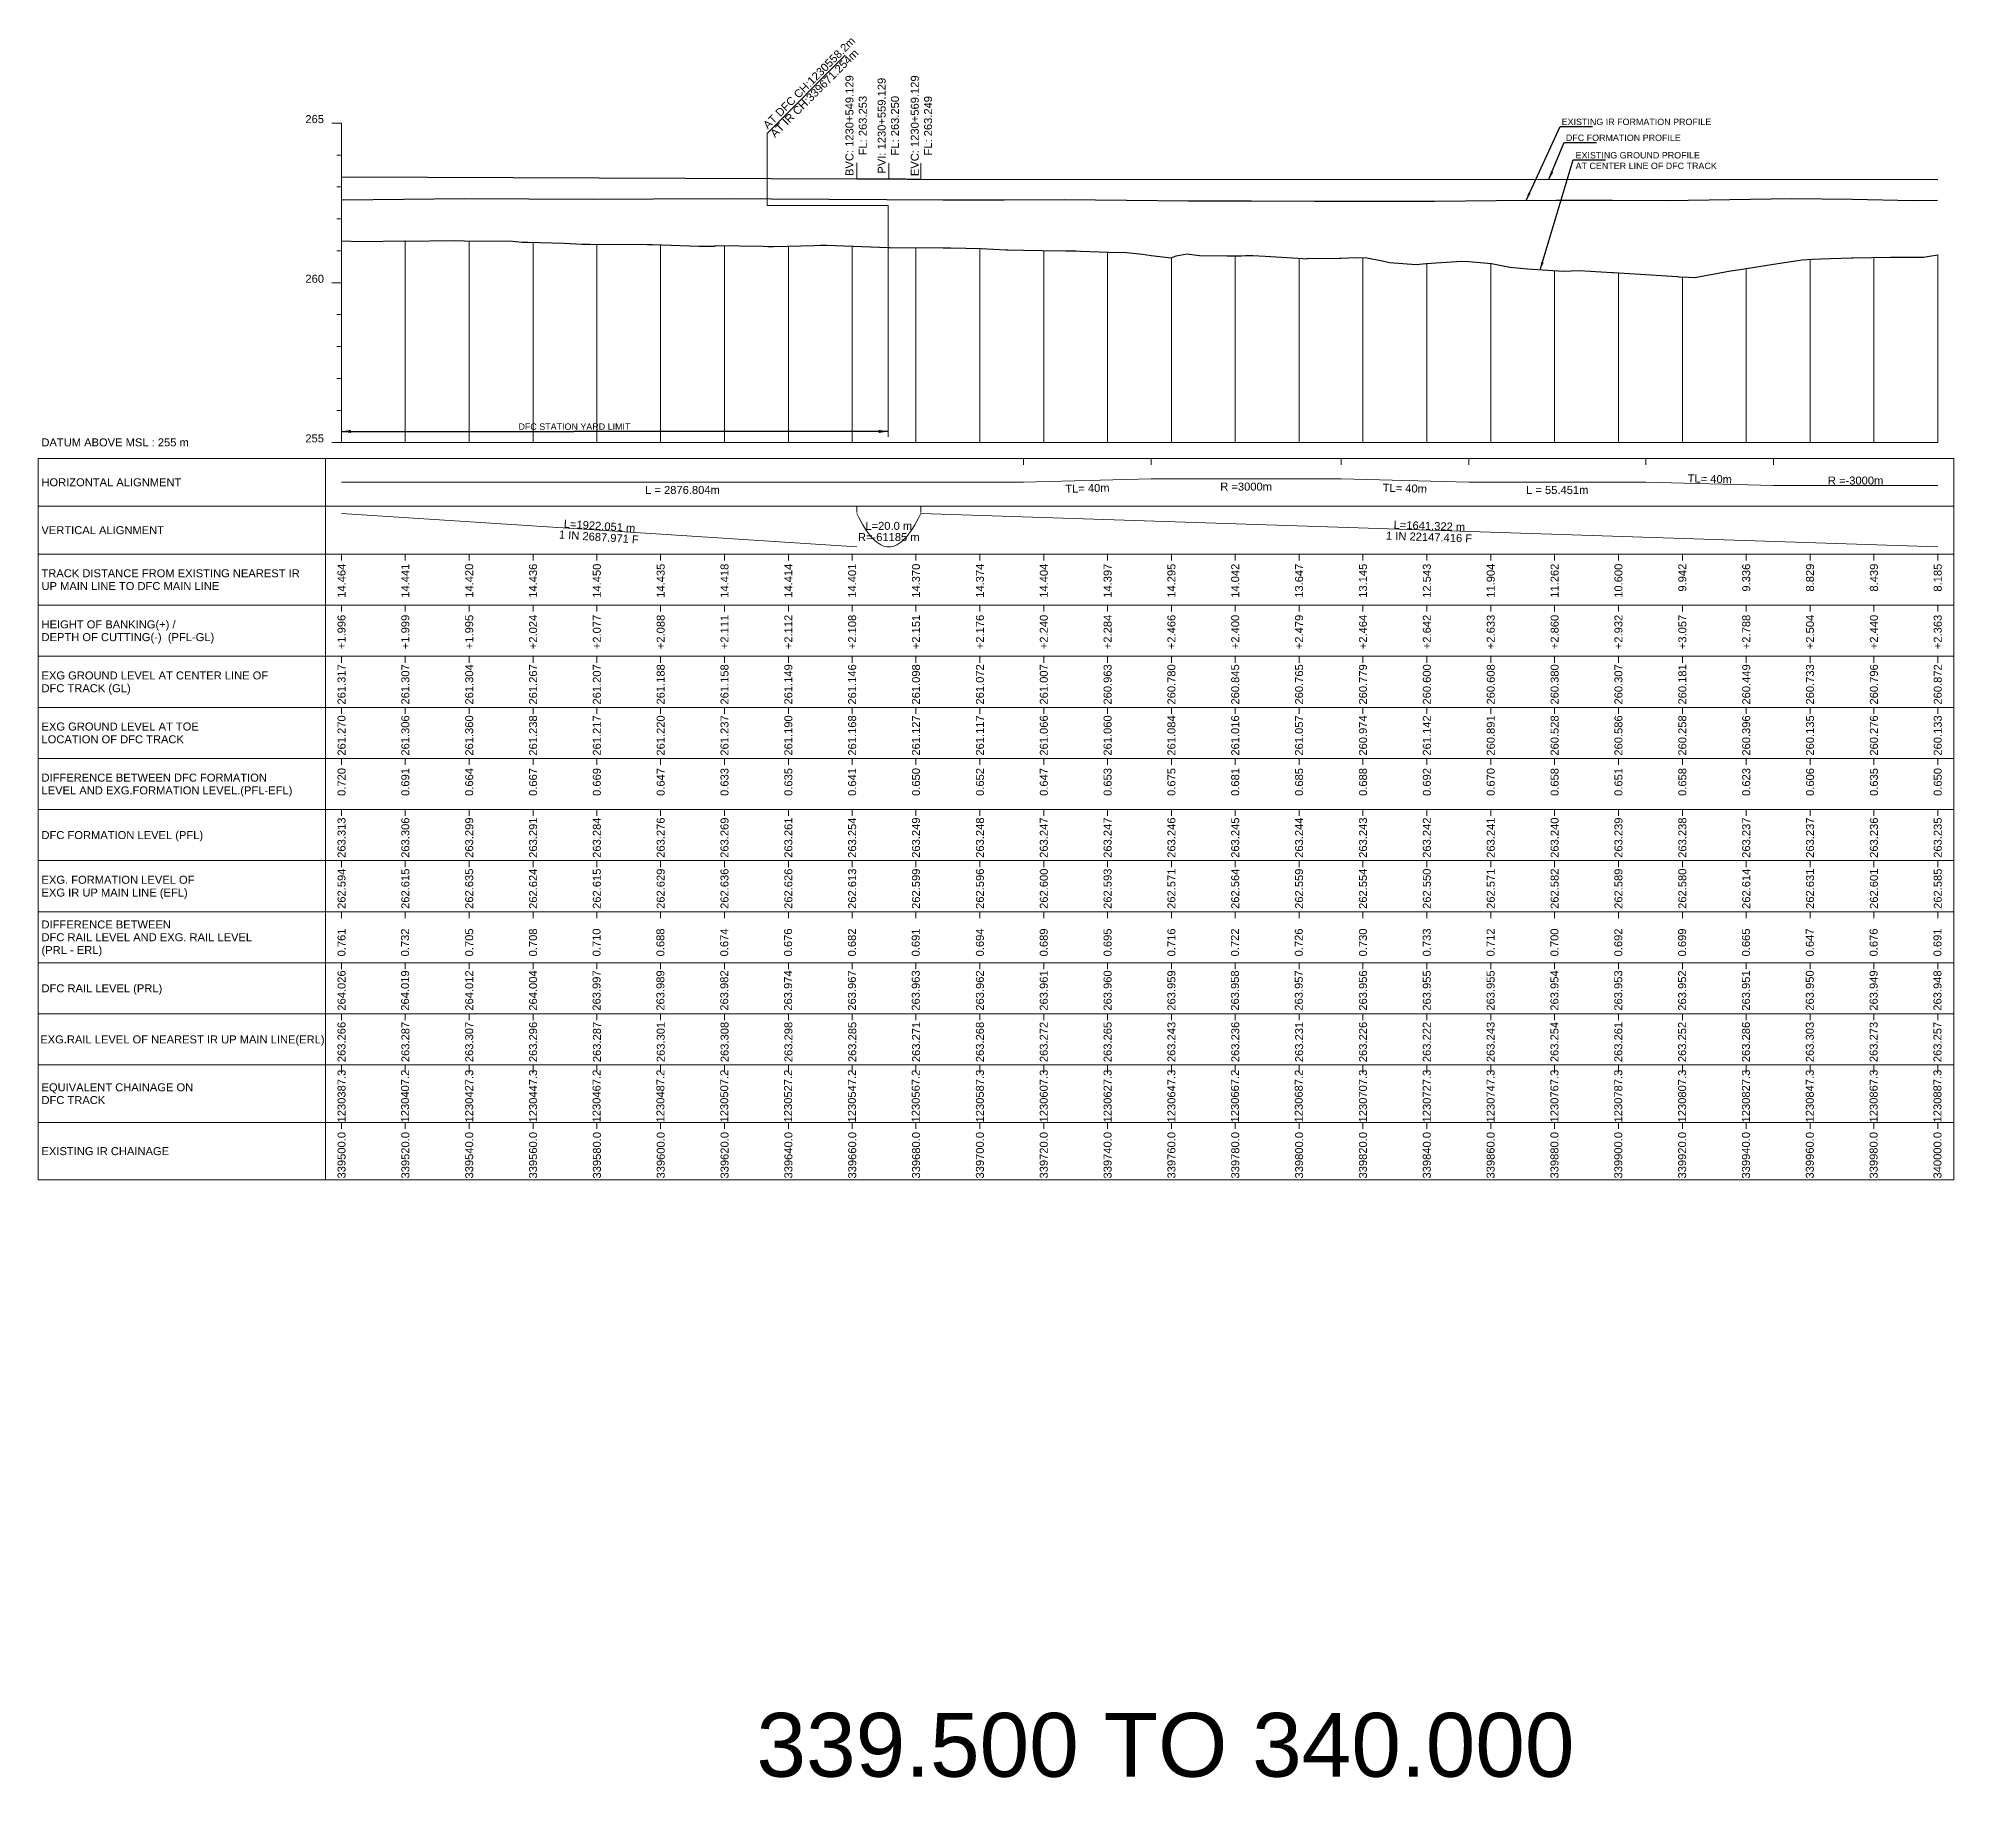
# Model space of a CAD drawing. Header units: metres. Extents: x 30905 to 43495, y -2428 to -1873.
# Drawn here: x 40905 to 41505, y -2428 to -1873 of the extents above; entities that cross this region are included whole.
import ezdxf
from ezdxf.enums import TextEntityAlignment as Align

# ---------------------------------------------------------------- set-up
doc = ezdxf.new("R2010")
doc.units = ezdxf.units.M
doc.header["$MEASUREMENT"] = 0
for name, color, linetype, lineweight in [('C-PROF-LABL-DG', 1, 'Continuous', 25), ('LS BVC-PVI-EVC TEXT', 10, 'Continuous', 0), ('LS CUT FILL', 10, 'Continuous', 0), ('LS DATUM', 7, 'Continuous', 0), ('LS DATUM X', 7, 'Continuous', 0), ('LS DATUM Y', 7, 'Continuous', 0), ('LS DIFF. EXG.RL & PRO. RL', 10, 'Continuous', 0), ('LS DIFF. PFL & EFL', 10, 'Continuous', 0), ('LS EXG FL', 7, 'Continuous', 0), ('LS EXG GL', 7, 'Continuous', 0), ('LS EXG GL AT PRO TOE', 7, 'Continuous', 0), ('LS EXG IR CH', 7, 'Continuous', 0), ('LS EXG RL', 7, 'Continuous', 0), ('LS EXG. FL', 7, 'Continuous', 0), ('LS EXG. GL', 7, 'Continuous', 0), ('LS EXG. GL AT PRO. TOE', 7, 'Continuous', 0), ('LS EXG. IR CH', 7, 'Continuous', 0), ('LS EXG. RL', 7, 'Continuous', 0), ('LS FRAME', 7, 'Continuous', 0), ('LS HORIZONTAL ALIGNMENT', 10, 'Continuous', 0), ('LS PFL-EFL', 10, 'Continuous', 0), ('LS PRL-ERL', 10, 'Continuous', 0), ('LS PRO FL', 10, 'Continuous', 0), ('LS PRO. CUT & FILL', 10, 'Continuous', 0), ('LS PRO. DFCC CH', 10, 'Continuous', 0), ('LS PRO. FL', 10, 'Continuous', 0), ('LS PRO. RL', 10, 'Continuous', 0), ('LS PROFILE EXG FL', 7, 'Continuous', 25), ('LS PROFILE EXG GL', 7, 'Continuous', 30), ('LS PROFILE PRO FL', 1, 'Continuous', 30), ('LS TICKS', 7, 'Continuous', 0), ('LS TRACK CENTER', 10, 'Continuous', 0), ("LS TRACK CENTER's", 10, 'Continuous', 0), ('LS VERTICAL ALIGNMENT', 10, 'Continuous', 0), ('Profile Grid', 7, 'Continuous', 0)]:
    doc.layers.add(name, color=color, linetype=linetype, lineweight=lineweight)
doc.layers.add('ref text', color=3, linetype='Continuous')
doc.layers.add('STATION YARD LIMIT IN LS', color=7, linetype='Continuous')
doc.styles.add('Arial', font='arial.ttf')
doc.styles.get("Standard").update_dxf_attribs({"font": 'arial.ttf'})
doc.styles.add('Style-Arial', font='arial.ttf')
doc.styles.add('StyleArial', font='arial.ttf')
doc.dimstyles.get("Standard").update_dxf_attribs({"dimtxt": 5, "dimasz": 0.18, "dimexe": 0.18, "dimexo": 0.0625, "dimgap": 0.09, "dimtad": 0, "dimtih": 1, "dimtoh": 1, "dimdec": 4, "dimzin": 0, "dimdsep": 46, "dimtxsty": 'Standard', "dimcen": 0.09, "dimadec": 0, "dimazin": 0, "dimtfac": 1, "dimtdec": 4, "dimtofl": 0, "dimtmove": 0, "dimatfit": 3, "dimfxl": 1, "dimtolj": 1, "dimtzin": 0, "dimarcsym": 0})

msp = doc.modelspace()

# ---------------------------------------------------------------- texts
at = {"layer": 'C-PROF-LABL-DG', "color": 1, "linetype": 'Continuous', "lineweight": 25, "char_height": 2.5, "attachment_point": 5, "rotation": 90, "style": 'Arial'}
for s, insert in [('BVC: 1230+549.129\\PFL: 263.253', (41161.23, -1900.79)), ('PVI: 1230+559.129\\PFL: 263.250', (41171.32, -1900.82)), ('EVC: 1230+569.129\\PFL: 263.249', (41181.69, -1900.83))]:
    msp.add_mtext(s, dxfattribs=dict(at, insert=insert))
at = {"layer": 'LS CUT FILL', "lineweight": 0, "style": 'Style-Arial'}
for s, p in [('+1.996', (41000, -2054)), ('+1.999', (41019.98, -2054)), ('+1.995', (41040, -2054)), ('+2.024', (41060, -2054)), ('+2.077', (41079.98, -2054)), ('+2.088', (41099.98, -2054)), ('+2.111', (41119.98, -2054)), ('+2.112', (41139.99, -2054)), ('+2.108', (41159.97, -2054)), ('+2.151', (41179.97, -2054)), ('+2.176', (41200.01, -2054)), ('+2.240', (41220.02, -2054)), ('+2.284', (41240, -2054)), ('+2.466', (41260, -2054)), ('+2.400', (41279.98, -2054)), ('+2.479', (41299.99, -2054)), ('+2.464', (41320.01, -2054)), ('+2.642', (41340.02, -2054)), ('+2.633', (41360.04, -2054)), ('+2.860', (41380.05, -2054)), ('+2.932', (41400.05, -2054)), ('+3.057', (41420.07, -2054)), ('+2.788', (41440.08, -2054)), ('+2.504', (41460.07, -2054)), ('+2.440', (41480.08, -2054)), ('+2.363', (41500.08, -2054))]:
    msp.add_text(s, height=2.5, rotation=90, dxfattribs=at).set_placement(p, align=Align.MIDDLE_RIGHT)
at = {"layer": 'LS DATUM', "color": 7, "style": 'StyleArial'}
msp.add_text('DATUM ABOVE MSL : 255 m', height=2.5, rotation=0.00003, dxfattribs=at).set_placement((40905.97, -2000), align=Align.MIDDLE_LEFT)
at = {"layer": 'LS DATUM Y', "color": 7, "lineweight": 0, "style": 'Style-Arial'}
for s, p in [('265', (40994.5, -1900)), ('265', (40994.5, -1900)), ('260', (40994.5, -1950)), ('255', (40994.5, -2000))]:
    msp.add_text(s, height=2.5, dxfattribs=at).set_placement(p, align=Align.RIGHT)
at = {"layer": 'LS DIFF. EXG.RL & PRO. RL', "color": 10, "style": 'StyleArial'}
for s, p in [('DIFFERENCE BETWEEN ', (40906, -2151)), ('DFC RAIL LEVEL AND EXG. RAIL LEVEL ', (40906, -2155)), ('(PRL - ERL)', (40906, -2159))]:
    msp.add_text(s, height=2.5, rotation=0.00003, dxfattribs=at).set_placement(p, align=Align.MIDDLE_LEFT)
at = {"layer": 'LS DIFF. PFL & EFL', "color": 10, "style": 'StyleArial'}
for s, p in [('DIFFERENCE BETWEEN DFC FORMATION ', (40906, -2105)), ('LEVEL AND EXG.FORMATION LEVEL.(PFL-EFL)', (40906, -2109))]:
    msp.add_text(s, height=2.5, rotation=0.00003, dxfattribs=at).set_placement(p, align=Align.MIDDLE_LEFT)
at = {"layer": 'LS EXG FL', "style": 'StyleArial'}
for s, p in [('EXG. FORMATION LEVEL OF', (40906, -2137)), ('EXG IR UP MAIN LINE (EFL)', (40906, -2141))]:
    msp.add_text(s, height=2.5, rotation=0.00003, dxfattribs=at).set_placement(p, align=Align.MIDDLE_LEFT)
at = {"layer": 'LS EXG GL', "lineweight": 0, "style": 'Style-Arial'}
for s, p in [('261.317', (41000, -2069.5)), ('261.307', (41019.98, -2069.5)), ('261.304', (41040, -2069.5)), ('261.267', (41060, -2069.5)), ('261.207', (41079.98, -2069.5)), ('261.188', (41099.98, -2069.5)), ('261.158', (41119.98, -2069.5)), ('261.149', (41139.99, -2069.5)), ('261.146', (41159.97, -2069.5)), ('261.098', (41179.97, -2069.5)), ('261.072', (41200.01, -2069.5)), ('261.007', (41220.02, -2069.5)), ('260.963', (41240, -2069.5)), ('260.780', (41260, -2069.5)), ('260.845', (41279.98, -2069.5)), ('260.765', (41299.99, -2069.5)), ('260.779', (41320.01, -2069.5)), ('260.600', (41340.02, -2069.5)), ('260.608', (41360.04, -2069.5)), ('260.380', (41380.05, -2069.5)), ('260.307', (41400.05, -2069.5)), ('260.181', (41420.07, -2069.5)), ('260.449', (41440.08, -2069.5)), ('260.733', (41460.07, -2069.5)), ('260.796', (41480.08, -2069.5)), ('260.872', (41500.08, -2069.5))]:
    msp.add_text(s, height=2.5, rotation=90, dxfattribs=at).set_placement(p, align=Align.MIDDLE_RIGHT)
at = {"layer": 'LS EXG GL AT PRO TOE', "color": 7, "style": 'StyleArial'}
for s, p in [('EXG GROUND LEVEL AT TOE', (40906, -2089)), ('LOCATION OF DFC TRACK', (40906, -2093))]:
    msp.add_text(s, height=2.5, rotation=0.00003, dxfattribs=at).set_placement(p, align=Align.MIDDLE_LEFT)
at = {"layer": 'LS EXG IR CH', "style": 'Style-Arial'}
for s, p in [('339500.0', (41000, -2216)), ('339520.0', (41020, -2216)), ('339540.0', (41040, -2216)), ('339560.0', (41060, -2216)), ('339580.0', (41080, -2216)), ('339600.0', (41100, -2216)), ('339620.0', (41120, -2216)), ('339640.0', (41140, -2216)), ('339660.0', (41160, -2216)), ('339680.0', (41180, -2216)), ('339700.0', (41200, -2216)), ('339720.0', (41220, -2216)), ('339740.0', (41240, -2216)), ('339760.0', (41260, -2216)), ('339780.0', (41280, -2216)), ('339800.0', (41300, -2216)), ('339820.0', (41320, -2216)), ('339840.0', (41340, -2216)), ('339860.0', (41360, -2216)), ('339880.0', (41380, -2216)), ('339900.0', (41400, -2216)), ('339920.0', (41420, -2216)), ('339940.0', (41440, -2216)), ('339960.0', (41460, -2216)), ('339980.0', (41480, -2216)), ('340000.0', (41500, -2216))]:
    msp.add_text(s, height=2.5, rotation=90, dxfattribs=at).set_placement(p, align=Align.MIDDLE_RIGHT)
at = {"layer": 'LS EXG RL', "style": 'Style-Arial'}
for s, p in [('263.266', (41000, -2181.5)), ('263.287', (41020, -2181.5)), ('263.307', (41040, -2181.5)), ('263.296', (41060, -2181.5)), ('263.287', (41080, -2181.5)), ('263.301', (41100, -2181.5)), ('263.308', (41120, -2181.5)), ('263.298', (41140, -2181.5)), ('263.285', (41160, -2181.5)), ('263.271', (41180, -2181.5)), ('263.268', (41200, -2181.5)), ('263.272', (41220, -2181.5)), ('263.265', (41240, -2181.5)), ('263.243', (41260, -2181.5)), ('263.236', (41280, -2181.5)), ('263.231', (41300, -2181.5)), ('263.226', (41320, -2181.5)), ('263.222', (41340, -2181.5)), ('263.243', (41360, -2181.5)), ('263.254', (41380, -2181.5)), ('263.261', (41400, -2181.5)), ('263.252', (41420, -2181.5)), ('263.286', (41440, -2181.5)), ('263.303', (41460, -2181.5)), ('263.273', (41480, -2181.5)), ('263.257', (41500, -2181.5))]:
    msp.add_text(s, height=2.5, rotation=90, dxfattribs=at).set_placement(p, align=Align.MIDDLE_RIGHT)
at = {"layer": 'LS EXG. FL'}
for s, p in [('262.594', (41000, -2133.5)), ('262.615', (41019.98, -2133.5)), ('262.635', (41040, -2133.5)), ('262.624', (41060, -2133.5)), ('262.615', (41079.98, -2133.5)), ('262.629', (41099.98, -2133.5)), ('262.636', (41119.98, -2133.5)), ('262.626', (41139.99, -2133.5)), ('262.613', (41159.97, -2133.5)), ('262.599', (41179.97, -2133.5)), ('262.596', (41200.01, -2133.5)), ('262.600', (41220.02, -2133.5)), ('262.593', (41240, -2133.5)), ('262.571', (41260, -2133.5)), ('262.564', (41279.98, -2133.5)), ('262.559', (41299.99, -2133.5)), ('262.554', (41320.01, -2133.5)), ('262.550', (41340.02, -2133.5)), ('262.571', (41360.04, -2133.5)), ('262.582', (41380.05, -2133.5)), ('262.589', (41400.05, -2133.5)), ('262.580', (41420.07, -2133.5)), ('262.614', (41440.08, -2133.5)), ('262.631', (41460.07, -2133.5)), ('262.601', (41480.08, -2133.5)), ('262.585', (41500.08, -2133.5))]:
    msp.add_text(s, height=2.5, rotation=90, dxfattribs=at).set_placement(p, align=Align.MIDDLE_RIGHT)
at = {"layer": 'LS EXG. GL', "color": 7, "style": 'StyleArial'}
for s, p in [('EXG GROUND LEVEL AT CENTER LINE OF ', (40906, -2073)), ('DFC TRACK (GL)', (40906, -2077))]:
    msp.add_text(s, height=2.5, rotation=0.00003, dxfattribs=at).set_placement(p, align=Align.MIDDLE_LEFT)
at = {"layer": 'LS EXG. GL AT PRO. TOE'}
for s, p in [('261.270', (41000, -2085.5)), ('261.306', (41019.98, -2085.5)), ('261.360', (41040, -2085.5)), ('261.238', (41060, -2085.5)), ('261.217', (41079.98, -2085.5)), ('261.220', (41099.98, -2085.5)), ('261.237', (41119.98, -2085.5)), ('261.190', (41139.99, -2085.5)), ('261.168', (41159.97, -2085.5)), ('261.127', (41179.97, -2085.5)), ('261.117', (41200.01, -2085.5)), ('261.066', (41220.02, -2085.5)), ('261.060', (41240, -2085.5)), ('261.084', (41260, -2085.5)), ('261.016', (41279.98, -2085.5)), ('261.057', (41299.99, -2085.5)), ('260.974', (41320.01, -2085.5)), ('261.142', (41340.02, -2085.5)), ('260.891', (41360.04, -2085.5)), ('260.528', (41380.05, -2085.5)), ('260.586', (41400.05, -2085.5)), ('260.258', (41420.07, -2085.5)), ('260.396', (41440.08, -2085.5)), ('260.135', (41460.07, -2085.5)), ('260.276', (41480.08, -2085.5)), ('260.133', (41500.08, -2085.5))]:
    msp.add_text(s, height=2.5, rotation=90, dxfattribs=at).set_placement(p, align=Align.MIDDLE_RIGHT)
at = {"layer": 'LS EXG. IR CH', "style": 'StyleArial'}
msp.add_text('EXISTING IR CHAINAGE', height=2.5, rotation=0.00003, dxfattribs=at).set_placement((40906, -2222), align=Align.MIDDLE_LEFT)
at = {"layer": 'LS EXG. RL', "style": 'StyleArial'}
msp.add_text('EXG.RAIL LEVEL OF NEAREST IR UP MAIN LINE(ERL)', height=2.5, rotation=0.00003, dxfattribs=at).set_placement((40905.61, -2187), align=Align.MIDDLE_LEFT)
at = {"layer": 'LS HORIZONTAL ALIGNMENT', "style": 'StyleArial'}
msp.add_text('HORIZONTAL ALIGNMENT', height=2.5, rotation=0.00003, dxfattribs=at).set_placement((40905.97, -2012.5), align=Align.MIDDLE_LEFT)
at = {"layer": 'LS HORIZONTAL ALIGNMENT', "lineweight": 0, "char_height": 2.5, "attachment_point": 5, "line_spacing_factor": 0.6, "style": 'Style-Arial'}
for insert, rotation in [((41428.67, -2011.44), 358.49633), ((41233.68, -2014.39), 1.50367), ((41333.12, -2014.39), 358.49633)]:
    msp.add_mtext('TL= 40m', dxfattribs=dict(at, insert=insert, rotation=rotation))
for s, insert in [('L = 2876.804m', (41106.81, -2014.92)), ('R =3000m', (41283.4, -2013.87)), ('L = 55.451m', (41380.89, -2014.92)), ('R =-3000m', (41474.35, -2011.97))]:
    msp.add_mtext(s, dxfattribs=dict(at, insert=insert))
at = {"layer": 'LS PFL-EFL'}
for s, p in [('0.720', (41000, -2102)), ('0.691', (41019.98, -2102)), ('0.664', (41040, -2102)), ('0.667', (41060, -2102)), ('0.669', (41079.98, -2102)), ('0.647', (41099.98, -2102)), ('0.633', (41119.98, -2102)), ('0.635', (41139.99, -2102)), ('0.641', (41159.97, -2102)), ('0.650', (41179.97, -2102)), ('0.652', (41200.01, -2102)), ('0.647', (41220.02, -2102)), ('0.653', (41240, -2102)), ('0.675', (41260, -2102)), ('0.681', (41279.98, -2102)), ('0.685', (41299.99, -2102)), ('0.688', (41320.01, -2102)), ('0.692', (41340.02, -2102)), ('0.670', (41360.04, -2102)), ('0.658', (41380.05, -2102)), ('0.651', (41400.05, -2102)), ('0.658', (41420.07, -2102)), ('0.623', (41440.08, -2102)), ('0.606', (41460.07, -2102)), ('0.635', (41480.08, -2102)), ('0.650', (41500.08, -2102))]:
    msp.add_text(s, height=2.5, rotation=90, dxfattribs=at).set_placement(p, align=Align.MIDDLE_RIGHT)
at = {"layer": 'LS PRL-ERL'}
for s, p in [('0.761', (41001.25, -2161)), ('0.732', (41021.15, -2161)), ('0.705', (41041.25, -2161)), ('0.708', (41061.25, -2161)), ('0.710', (41081.15, -2161)), ('0.688', (41101.15, -2161)), ('0.674', (41121.15, -2161)), ('0.676', (41141.15, -2161)), ('0.682', (41161.15, -2161)), ('0.691', (41181.15, -2161)), ('0.694', (41201.25, -2161)), ('0.689', (41221.25, -2161)), ('0.695', (41241.25, -2161)), ('0.716', (41261.25, -2161)), ('0.722', (41281.15, -2161)), ('0.726', (41301.15, -2161)), ('0.730', (41321.25, -2161)), ('0.733', (41341.25, -2161)), ('0.712', (41361.25, -2161)), ('0.700', (41381.25, -2161)), ('0.692', (41401.25, -2161)), ('0.699', (41421.25, -2161)), ('0.665', (41441.25, -2161)), ('0.647', (41461.25, -2161)), ('0.676', (41481.25, -2161)), ('0.691', (41501.25, -2161))]:
    msp.add_text(s, height=2.5, rotation=90, dxfattribs=at).set_placement(p)
at = {"layer": 'LS PRO FL', "lineweight": 0, "style": 'Style-Arial'}
for s, p in [('263.313', (41000, -2117.5)), ('263.306', (41019.98, -2117.5)), ('263.299', (41040, -2117.5)), ('263.291', (41060, -2117.5)), ('263.284', (41079.98, -2117.5)), ('263.276', (41099.98, -2117.5)), ('263.269', (41119.98, -2117.5)), ('263.261', (41139.99, -2117.5)), ('263.254', (41159.97, -2117.5)), ('263.249', (41179.97, -2117.5)), ('263.248', (41200.01, -2117.5)), ('263.247', (41220.02, -2117.5)), ('263.247', (41240, -2117.5)), ('263.246', (41260, -2117.5)), ('263.245', (41279.98, -2117.5)), ('263.244', (41299.99, -2117.5)), ('263.243', (41320.01, -2117.5)), ('263.242', (41340.02, -2117.5)), ('263.241', (41360.04, -2117.5)), ('263.240', (41380.05, -2117.5)), ('263.239', (41400.05, -2117.5)), ('263.238', (41420.07, -2117.5)), ('263.237', (41440.08, -2117.5)), ('263.237', (41460.07, -2117.5)), ('263.236', (41480.08, -2117.5)), ('263.235', (41500.08, -2117.5))]:
    msp.add_text(s, height=2.5, rotation=90, dxfattribs=at).set_placement(p, align=Align.MIDDLE_RIGHT)
at = {"layer": 'LS PRO. CUT & FILL', "color": 10, "style": 'StyleArial'}
for s, p in [('HEIGHT OF BANKING(+) /', (40906, -2057)), ('DEPTH OF CUTTING(-)  (PFL-GL)', (40906, -2061))]:
    msp.add_text(s, height=2.5, rotation=0.00003, dxfattribs=at).set_placement(p, align=Align.MIDDLE_LEFT)
at = {"layer": 'LS PRO. DFCC CH', "color": 10, "style": 'Style-Arial'}
for s, p in [('EQUIVALENT CHAINAGE ON ', (40906, -2202)), ('DFC TRACK', (40906, -2206))]:
    msp.add_text(s, height=2.5, rotation=0.00003, dxfattribs=at).set_placement(p, align=Align.MIDDLE_LEFT)
at = {"layer": 'LS PRO. DFCC CH'}
for s, p in [('1230387.3', (41001.25, -2213)), ('1230407.2', (41021.15, -2213)), ('1230427.3', (41041.25, -2213)), ('1230447.3', (41061.25, -2213)), ('1230467.2', (41081.15, -2213)), ('1230487.2', (41101.15, -2213)), ('1230507.2', (41121.15, -2213)), ('1230527.2', (41141.15, -2213)), ('1230547.2', (41161.15, -2213)), ('1230567.2', (41181.15, -2213)), ('1230587.3', (41201.25, -2213)), ('1230607.3', (41221.25, -2213)), ('1230627.3', (41241.25, -2213)), ('1230647.3', (41261.25, -2213)), ('1230667.2', (41281.15, -2213)), ('1230687.2', (41301.15, -2213)), ('1230707.3', (41321.25, -2213)), ('1230727.3', (41341.25, -2213)), ('1230747.3', (41361.25, -2213)), ('1230767.3', (41381.25, -2213)), ('1230787.3', (41401.25, -2213)), ('1230807.3', (41421.25, -2213)), ('1230827.3', (41441.25, -2213)), ('1230847.3', (41461.25, -2213)), ('1230867.3', (41481.25, -2213)), ('1230887.3', (41501.25, -2213))]:
    msp.add_text(s, height=2.5, rotation=90, dxfattribs=at).set_placement(p)
at = {"layer": 'LS PRO. FL', "color": 10, "style": 'StyleArial'}
msp.add_text('DFC FORMATION LEVEL (PFL) ', height=2.5, rotation=0.00003, dxfattribs=at).set_placement((40906, -2123), align=Align.MIDDLE_LEFT)
at = {"layer": 'LS PRO. RL'}
for s, p in [('264.026', (41001.25, -2178)), ('264.019', (41021.15, -2178)), ('264.012', (41041.25, -2178)), ('264.004', (41061.25, -2178)), ('263.997', (41081.15, -2178)), ('263.989', (41101.15, -2178)), ('263.982', (41121.15, -2178)), ('263.974', (41141.15, -2178)), ('263.967', (41161.15, -2178)), ('263.963', (41181.15, -2178)), ('263.962', (41201.25, -2178)), ('263.961', (41221.25, -2178)), ('263.960', (41241.25, -2178)), ('263.959', (41261.25, -2178)), ('263.958', (41281.15, -2178)), ('263.957', (41301.15, -2178)), ('263.956', (41321.25, -2178)), ('263.955', (41341.25, -2178)), ('263.955', (41361.25, -2178)), ('263.954', (41381.25, -2178)), ('263.953', (41401.25, -2178)), ('263.952', (41421.25, -2178)), ('263.951', (41441.25, -2178)), ('263.950', (41461.25, -2178)), ('263.949', (41481.25, -2178)), ('263.948', (41501.25, -2178))]:
    msp.add_text(s, height=2.5, rotation=90, dxfattribs=at).set_placement(p)
at = {"layer": 'LS PRO. RL', "color": 10, "style": 'StyleArial'}
msp.add_text('DFC RAIL LEVEL (PRL)', height=2.5, rotation=0.00003, dxfattribs=at).set_placement((40906, -2171), align=Align.MIDDLE_LEFT)
at = {"layer": 'LS PROFILE EXG FL', "color": 7, "linetype": 'Continuous', "lineweight": 0, "style": 'Style-Arial'}
msp.add_text('EXISTING IR FORMATION PROFILE', height=2, dxfattribs=at).set_placement((41382.26, -1900.61))
at = {"layer": 'LS PROFILE EXG GL', "color": 7, "insert": (41386.63, -1909.07, 0), "char_height": 2, "width": 84.4035, "attachment_point": 1, "style": 'Style-Arial'}
msp.add_mtext('EXISTING GROUND PROFILE\\PAT CENTER LINE OF DFC TRACK', dxfattribs=at)
at = {"layer": 'LS PROFILE PRO FL', "style": 'Style-Arial'}
msp.add_text(' DFC FORMATION PROFILE', height=2, dxfattribs=at).set_placement((41382.81, -1905.6, 0))
at = {"layer": 'LS TRACK CENTER'}
for s, p in [('14.464', (41000, -2038)), ('14.441', (41019.98, -2038)), ('14.420', (41040, -2038)), ('14.436', (41060, -2038)), ('14.450', (41079.98, -2038)), ('14.435', (41099.98, -2038)), ('14.418', (41119.98, -2038)), ('14.414', (41139.99, -2038)), ('14.401', (41159.97, -2038)), ('14.370', (41179.97, -2038)), ('14.374', (41200.01, -2038)), ('14.404', (41220.02, -2038)), ('14.397', (41240, -2038)), ('14.295', (41260, -2038)), ('14.042', (41279.98, -2038)), ('13.647', (41299.99, -2038)), ('13.145', (41320.01, -2038)), ('12.543', (41340.02, -2038)), ('11.904', (41360.04, -2038)), ('11.262', (41380.05, -2038)), ('10.600', (41400.05, -2038)), ('9.942', (41420.07, -2038)), ('9.336', (41440.08, -2038)), ('8.829', (41460.07, -2038)), ('8.439', (41480.08, -2038)), ('8.185', (41500.08, -2038))]:
    msp.add_text(s, height=2.5, rotation=90, dxfattribs=at).set_placement(p, align=Align.MIDDLE_RIGHT)
at = {"layer": "LS TRACK CENTER's", "color": 10, "style": 'StyleArial'}
for s, p in [('TRACK DISTANCE FROM EXISTING NEAREST IR ', (40906, -2041)), ('UP MAIN LINE TO DFC MAIN LINE', (40906, -2045))]:
    msp.add_text(s, height=2.5, rotation=0.00003, dxfattribs=at).set_placement(p, align=Align.MIDDLE_LEFT)
at = {"layer": 'LS VERTICAL ALIGNMENT', "style": 'StyleArial'}
msp.add_text('VERTICAL ALIGNMENT', height=2.5, rotation=0.00003, dxfattribs=at).set_placement((40905.97, -2027.5), align=Align.MIDDLE_LEFT)
at = {"layer": 'LS VERTICAL ALIGNMENT', "lineweight": 0, "char_height": 2.5, "attachment_point": 5, "line_spacing_factor": 0.84, "style": 'Style-Arial'}
for s, insert, rotation in [('L=1922.051 m\\P1 IN 2687.971 F', (41080.73, -2027.92), 356.27902), ('L=1641.322 m\\P1 IN 22147.416 F', (41340.77, -2027.92), 358.1126)]:
    msp.add_mtext(s, dxfattribs=dict(at, insert=insert, rotation=rotation))
at = {"layer": 'LS VERTICAL ALIGNMENT', "lineweight": 0, "insert": (41171.45, -2027.92), "char_height": 2.5, "attachment_point": 5, "line_spacing_factor": 0.84, "style": 'Style-Arial'}
msp.add_mtext('L=20.0 m\\PR=-61185 m', dxfattribs=at)
at = {"layer": 'ref text', "color": 3, "insert": (41130, -2418.23), "char_height": 20, "width": 256.3165, "attachment_point": 7, "bg_fill": 3, "box_fill_scale": 1.5, "bg_fill_color": 256, "bg_fill_transparency": 0}
msp.add_mtext('339.500 TO 340.000', dxfattribs=at)
at = {"layer": 'STATION YARD LIMIT IN LS', "color": 10, "lineweight": 15, "style": 'StyleArial'}
msp.add_text('AT DFC CH:1230558.2m', height=2.5, rotation=45, dxfattribs=at).set_placement((41133.58, -1902.07))
at = {"layer": 'STATION YARD LIMIT IN LS', "lineweight": 15, "style": 'StyleArial'}
msp.add_text('AT IR CH:339671.254m', height=2.5, rotation=45, dxfattribs=at).set_placement((41135.82, -1904.7))
at = {"layer": 'STATION YARD LIMIT IN LS', "color": 10, "lineweight": 15, "insert": (41072.97, -1995.08), "char_height": 2, "attachment_point": 5, "rotation": 0.00003, "line_spacing_factor": 0.84, "style": 'Style-Arial'}
msp.add_mtext('DFC STATION YARD LIMIT', dxfattribs=at)

# ---------------------------------------------------------------- linework, layer by layer
at = {"layer": 'LS BVC-PVI-EVC TEXT'}
for p, q in [((41161.45, -1917.47), (41161.45, -1912.47)), ((41171.45, -1917.5), (41171.45, -1912.5)), ((41181.45, -1917.51), (41181.45, -1912.51))]:
    msp.add_line(p, q, dxfattribs=at)
at = {"layer": 'LS DATUM X', "color": 7, "linetype": 'Continuous', "lineweight": 0}
msp.add_line((41000, -2000), (41500.08, -2000), dxfattribs=at)
at = {"layer": 'LS DATUM Y', "color": 7, "linetype": 'Continuous', "lineweight": 0}
for p, q in [((40997, -1900), (41000, -1900)), ((40997, -1900), (41000, -1900)), ((41000, -2000), (41000, -1900)), ((40998.5, -1910), (41000, -1910)), ((40998.5, -1920), (41000, -1920)), ((40998.5, -1930), (41000, -1930)), ((40998.5, -1940), (41000, -1940)), ((40997, -1950), (41000, -1950)), ((40998.5, -1960), (41000, -1960)), ((40998.5, -1970), (41000, -1970)), ((40998.5, -1980), (41000, -1980)), ((40998.5, -1990), (41000, -1990)), ((40997, -2000), (41000, -2000))]:
    msp.add_line(p, q, dxfattribs=at)
at = {"layer": 'LS FRAME'}
for points in [[(40995, -2231), (40905, -2231), (40905, -2005)], [(40905, -2005), (40995, -2005)], [(40995, -2020), (40905, -2020)], [(40995, -2035), (40905, -2035)], [(40995, -2051), (40905, -2051)], [(40905, -2051), (40995, -2051)], [(40995, -2067), (40905, -2067)], [(40905, -2067), (40995, -2067)], [(40995, -2083), (40905, -2083)], [(40905, -2083), (40995, -2083)], [(40995, -2099), (40905, -2099)], [(40995, -2115), (40905, -2115)], [(40905, -2115), (40995, -2115)], [(40995, -2131), (40905, -2131)], [(40905, -2131), (40995, -2131)], [(40995, -2147), (40905, -2147)], [(40905, -2147), (40995, -2147)], [(40995, -2163), (40905, -2163)], [(40905, -2163), (40995, -2163)], [(40995, -2179), (40905, -2179)], [(40995, -2195), (40905, -2195)], [(40995, -2213), (40905, -2213)]]:
    msp.add_lwpolyline(points, dxfattribs=at)
at = {"layer": 'LS FRAME', "color": 7, "linetype": 'Continuous', "lineweight": 0, "flags": 128}
for points in [[(40995, -2020), (41505.08, -2020), (41505.08, -2005), (40995, -2005), (40995, -2020)], [(40995, -2035), (41505.08, -2035), (41505.08, -2020), (40995, -2020), (40995, -2035)], [(40995, -2051), (41505.08, -2051), (41505.08, -2035), (40995, -2035), (40995, -2051)], [(40995, -2067), (41505.08, -2067), (41505.08, -2051), (40995, -2051), (40995, -2067)], [(40995, -2083), (41505.08, -2083), (41505.08, -2067), (40995, -2067), (40995, -2083)], [(40995, -2099), (41505.08, -2099), (41505.08, -2083), (40995, -2083), (40995, -2099)], [(40995, -2115), (41505.08, -2115), (41505.08, -2099), (40995, -2099), (40995, -2115)], [(40995, -2131), (41505.08, -2131), (41505.08, -2115), (40995, -2115), (40995, -2131)], [(40995, -2147), (41505.08, -2147), (41505.08, -2131), (40995, -2131), (40995, -2147)], [(40995, -2163), (41505.08, -2163), (41505.08, -2147), (40995, -2147), (40995, -2163)], [(40995, -2179), (41505.08, -2179), (41505.08, -2163), (40995, -2163), (40995, -2179)], [(40995, -2195), (41505.08, -2195), (41505.08, -2179), (40995, -2179), (40995, -2195)], [(40995, -2213), (41505.08, -2213), (41505.08, -2195), (40995, -2195), (40995, -2213)], [(40995, -2231), (41505.08, -2231), (41505.08, -2213), (40995, -2213), (40995, -2231)]]:
    msp.add_lwpolyline(points, close=True, dxfattribs=at)
at = {"layer": 'LS FRAME', "color": 7, "linetype": 'Continuous', "lineweight": 0}
msp.add_3dface([(40995, -2099), (40915, -2099), (40915, -2099)], dxfattribs=at)
at = {"layer": 'LS HORIZONTAL ALIGNMENT', "lineweight": 0, "flags": 128}
msp.add_lwpolyline([(41000, -2012.5), (41213.62, -2012.5), (41213.62, -2012.5), (41253.62, -2011.45), (41253.62, -2011.45), (41313.17, -2011.45), (41313.17, -2011.45), (41353.17, -2012.5), (41353.17, -2012.5), (41408.62, -2012.5), (41408.62, -2012.5), (41448.62, -2013.55), (41448.62, -2013.55), (41500.08, -2013.55)], dxfattribs=at)
at = {"layer": 'LS PROFILE EXG FL'}
msp.add_lwpolyline([(41000, -1924.06), (41000.33, -1924.06), (41019.41, -1923.85), (41038.38, -1923.64), (41058.68, -1923.75), (41078.8, -1923.86), (41097.76, -1923.71), (41123.25, -1923.63), (41134.72, -1923.7), (41152.66, -1923.82), (41170.74, -1923.94), (41188.39, -1924.06), (41207.61, -1924.02), (41226.51, -1923.98), (41245.92, -1924.1), (41265.24, -1924.36), (41285.05, -1924.36), (41304.79, -1924.42), (41323.75, -1924.46), (41342.44, -1924.5), (41361.71, -1924.27), (41380.52, -1924.18), (41398.04, -1924.09), (41415.4, -1924.27), (41434.93, -1923.94), (41454.38, -1923.62), (41473.39, -1923.86), (41492.26, -1924.23), (41500, -1924.15)], dxfattribs=at)
at = {"layer": 'LS PROFILE EXG GL', "flags": 128}
msp.add_lwpolyline([(41000, -1936.83), (41006.16, -1937.05), (41019.78, -1936.92), (41019.95, -1936.93), (41035.31, -1936.79), (41038.55, -1936.9), (41040.13, -1936.96), (41052.62, -1936.91), (41056.64, -1937.26), (41057.05, -1937.27), (41058.39, -1937.28), (41069.75, -1937.63), (41075.32, -1937.91), (41077.82, -1937.92), (41095.86, -1938.05), (41096.14, -1938.04), (41097.46, -1938.03), (41097.46, -1938.03), (41111.92, -1938.52), (41116.8, -1938.56), (41117.2, -1938.38), (41132.14, -1938.58), (41133.54, -1938.64), (41133.63, -1938.63), (41135.37, -1938.6), (41148.19, -1938.33), (41150.11, -1938.28), (41151.93, -1938.23), (41171.33, -1938.98), (41171.75, -1939.01), (41188.47, -1939.04), (41188.7, -1939.04), (41188.93, -1939.03), (41190.76, -1939.07), (41200.4, -1939.29), (41208.12, -1939.66), (41208.71, -1939.69), (41213.62, -1939.8), (41219.54, -1939.93), (41226.96, -1939.99), (41230.06, -1940.01), (41231.47, -1940.07), (41240.29, -1940.38), (41246.05, -1940.58), (41250.91, -1941.09), (41253.62, -1941.44), (41259.89, -1942.25), (41261.54, -1941.6), (41264.94, -1940.98), (41265.53, -1941.06), (41268.82, -1941.51), (41277.44, -1941.54), (41281.93, -1941.55), (41283.21, -1941.48), (41285.52, -1941.45), (41285.52, -1941.45), (41289.35, -1941.68), (41299.56, -1942.32), (41301.26, -1942.43), (41302.45, -1942.51), (41302.57, -1942.35), (41305.7, -1942.45), (41312.65, -1942.34), (41313.17, -1942.32), (41317.76, -1942.13), (41321.18, -1942.25), (41321.18, -1942.25), (41326.5, -1943.29), (41328.29, -1943.63), (41336.67, -1944.24), (41336.68, -1944.24), (41336.69, -1944.24), (41336.72, -1944.24), (41339.83, -1944.01), (41350.91, -1943.21), (41353.17, -1943.38), (41360.24, -1943.93), (41366.01, -1945.1), (41371.58, -1945.67), (41382.71, -1946.36), (41387.78, -1946.19), (41398.08, -1946.81), (41398.41, -1946.83), (41408.62, -1947.44), (41418.48, -1948.03), (41418.67, -1948.04), (41419.03, -1948.16), (41421.95, -1948.26), (41424.03, -1948.33), (41435.11, -1946.28), (41435.29, -1946.25), (41437.49, -1945.97), (41448.62, -1944.14), (41457.61, -1942.83), (41460.85, -1942.64), (41463.4, -1942.53), (41473.07, -1942.21), (41473.56, -1942.21), (41479.44, -1942.08), (41485.3, -1942), (41495.59, -1942.04), (41497.52, -1941.7), (41500.08, -1941.28)], dxfattribs=at)
at = {"layer": 'LS PROFILE PRO FL', "flags": 128}
msp.add_lwpolyline([(41000, -1916.87), (41161.45, -1917.47), (41161.88, -1917.47), (41162.3, -1917.47), (41162.73, -1917.47), (41163.15, -1917.47), (41163.58, -1917.47), (41164.01, -1917.48), (41164.43, -1917.48), (41164.86, -1917.48), (41165.28, -1917.48), (41165.71, -1917.48), (41166.13, -1917.48), (41166.56, -1917.48), (41166.98, -1917.48), (41167.41, -1917.49), (41167.83, -1917.49), (41168.26, -1917.49), (41168.69, -1917.49), (41169.11, -1917.49), (41169.54, -1917.49), (41169.96, -1917.49), (41170.39, -1917.49), (41170.81, -1917.49), (41171.24, -1917.5), (41171.66, -1917.5), (41172.09, -1917.5), (41172.52, -1917.5), (41172.94, -1917.5), (41173.37, -1917.5), (41173.79, -1917.5), (41174.22, -1917.5), (41174.64, -1917.5), (41175.07, -1917.5), (41175.49, -1917.5), (41175.92, -1917.5), (41176.35, -1917.5), (41176.77, -1917.5), (41177.2, -1917.51), (41177.62, -1917.51), (41178.05, -1917.51), (41178.47, -1917.51), (41178.9, -1917.51), (41179.32, -1917.51), (41179.75, -1917.51), (41180.18, -1917.51), (41180.6, -1917.51), (41181.03, -1917.51), (41181.45, -1917.51), (41500.08, -1917.65)], dxfattribs=at)
at = {"layer": 'LS TICKS', "color": 7, "linetype": 'Continuous', "lineweight": 0, "flags": 128}
for points in [[(41213.62, -2007), (41213.62, -2005)], [(41253.62, -2007), (41253.62, -2005)], [(41313.17, -2007), (41313.17, -2005)], [(41353.17, -2007), (41353.17, -2005)], [(41408.62, -2007), (41408.62, -2005)], [(41448.62, -2007), (41448.62, -2005)], [(41161.45, -2022), (41161.45, -2020)], [(41181.45, -2022), (41181.45, -2020)], [(41000, -2037), (41000, -2035)], [(41019.98, -2037), (41019.98, -2035)], [(41040, -2037), (41040, -2035)], [(41060, -2037), (41060, -2035)], [(41079.98, -2037), (41079.98, -2035)], [(41099.98, -2037), (41099.98, -2035)], [(41119.98, -2037), (41119.98, -2035)], [(41139.99, -2037), (41139.99, -2035)], [(41159.97, -2037), (41159.97, -2035)], [(41179.97, -2037), (41179.97, -2035)], [(41200.01, -2037), (41200.01, -2035)], [(41220.02, -2037), (41220.02, -2035)], [(41240, -2037), (41240, -2035)], [(41260, -2037), (41260, -2035)], [(41279.98, -2037), (41279.98, -2035)], [(41299.99, -2037), (41299.99, -2035)], [(41320.01, -2037), (41320.01, -2035)], [(41340.02, -2037), (41340.02, -2035)], [(41360.04, -2037), (41360.04, -2035)], [(41380.05, -2037), (41380.05, -2035)], [(41400.05, -2037), (41400.05, -2035)], [(41420.07, -2037), (41420.07, -2035)], [(41440.08, -2037), (41440.08, -2035)], [(41460.07, -2037), (41460.07, -2035)], [(41480.08, -2037), (41480.08, -2035)], [(41500.08, -2037), (41500.08, -2035)], [(41000, -2053), (41000, -2051)], [(41019.98, -2053), (41019.98, -2051)], [(41040, -2053), (41040, -2051)], [(41060, -2053), (41060, -2051)], [(41079.98, -2053), (41079.98, -2051)], [(41099.98, -2053), (41099.98, -2051)], [(41119.98, -2053), (41119.98, -2051)], [(41139.99, -2053), (41139.99, -2051)], [(41159.97, -2053), (41159.97, -2051)], [(41179.97, -2053), (41179.97, -2051)], [(41200.01, -2053), (41200.01, -2051)], [(41220.02, -2053), (41220.02, -2051)], [(41240, -2053), (41240, -2051)], [(41260, -2053), (41260, -2051)], [(41279.98, -2053), (41279.98, -2051)], [(41299.99, -2053), (41299.99, -2051)], [(41320.01, -2053), (41320.01, -2051)], [(41340.02, -2053), (41340.02, -2051)], [(41360.04, -2053), (41360.04, -2051)], [(41380.05, -2053), (41380.05, -2051)], [(41400.05, -2053), (41400.05, -2051)], [(41420.07, -2053), (41420.07, -2051)], [(41440.08, -2053), (41440.08, -2051)], [(41460.07, -2053), (41460.07, -2051)], [(41480.08, -2053), (41480.08, -2051)], [(41500.08, -2053), (41500.08, -2051)], [(41000, -2069), (41000, -2067)], [(41019.98, -2069), (41019.98, -2067)], [(41040, -2069), (41040, -2067)], [(41060, -2069), (41060, -2067)], [(41079.98, -2069), (41079.98, -2067)], [(41099.98, -2069), (41099.98, -2067)], [(41119.98, -2069), (41119.98, -2067)], [(41139.99, -2069), (41139.99, -2067)], [(41159.97, -2069), (41159.97, -2067)], [(41179.97, -2069), (41179.97, -2067)], [(41200.01, -2069), (41200.01, -2067)], [(41220.02, -2069), (41220.02, -2067)], [(41240, -2069), (41240, -2067)], [(41260, -2069), (41260, -2067)], [(41279.98, -2069), (41279.98, -2067)], [(41299.99, -2069), (41299.99, -2067)], [(41320.01, -2069), (41320.01, -2067)], [(41340.02, -2069), (41340.02, -2067)], [(41360.04, -2069), (41360.04, -2067)], [(41380.05, -2069), (41380.05, -2067)], [(41400.05, -2069), (41400.05, -2067)], [(41420.07, -2069), (41420.07, -2067)], [(41440.08, -2069), (41440.08, -2067)], [(41460.07, -2069), (41460.07, -2067)], [(41480.08, -2069), (41480.08, -2067)], [(41500.08, -2069), (41500.08, -2067)], [(41000, -2085), (41000, -2083)], [(41019.98, -2085), (41019.98, -2083)], [(41040, -2085), (41040, -2083)], [(41060, -2085), (41060, -2083)], [(41079.98, -2085), (41079.98, -2083)], [(41099.98, -2085), (41099.98, -2083)], [(41119.98, -2085), (41119.98, -2083)], [(41139.99, -2085), (41139.99, -2083)], [(41159.97, -2085), (41159.97, -2083)], [(41179.97, -2085), (41179.97, -2083)], [(41200.01, -2085), (41200.01, -2083)], [(41220.02, -2085), (41220.02, -2083)], [(41240, -2085), (41240, -2083)], [(41260, -2085), (41260, -2083)], [(41279.98, -2085), (41279.98, -2083)], [(41299.99, -2085), (41299.99, -2083)], [(41320.01, -2085), (41320.01, -2083)], [(41340.02, -2085), (41340.02, -2083)], [(41360.04, -2085), (41360.04, -2083)], [(41380.05, -2085), (41380.05, -2083)], [(41400.05, -2085), (41400.05, -2083)], [(41420.07, -2085), (41420.07, -2083)], [(41440.08, -2085), (41440.08, -2083)], [(41460.07, -2085), (41460.07, -2083)], [(41480.08, -2085), (41480.08, -2083)], [(41500.08, -2085), (41500.08, -2083)], [(41000, -2101), (41000, -2099)], [(41019.98, -2101), (41019.98, -2099)], [(41040, -2101), (41040, -2099)], [(41060, -2101), (41060, -2099)], [(41079.98, -2101), (41079.98, -2099)], [(41099.98, -2101), (41099.98, -2099)], [(41119.98, -2101), (41119.98, -2099)], [(41139.99, -2101), (41139.99, -2099)], [(41159.97, -2101), (41159.97, -2099)], [(41179.97, -2101), (41179.97, -2099)], [(41200.01, -2101), (41200.01, -2099)], [(41220.02, -2101), (41220.02, -2099)], [(41240, -2101), (41240, -2099)], [(41260, -2101), (41260, -2099)], [(41279.98, -2101), (41279.98, -2099)], [(41299.99, -2101), (41299.99, -2099)], [(41320.01, -2101), (41320.01, -2099)], [(41340.02, -2101), (41340.02, -2099)], [(41360.04, -2101), (41360.04, -2099)], [(41380.05, -2101), (41380.05, -2099)], [(41400.05, -2101), (41400.05, -2099)], [(41420.07, -2101), (41420.07, -2099)], [(41440.08, -2101), (41440.08, -2099)], [(41460.07, -2101), (41460.07, -2099)], [(41480.08, -2101), (41480.08, -2099)], [(41500.08, -2101), (41500.08, -2099)], [(41000, -2117), (41000, -2115)], [(41019.98, -2117), (41019.98, -2115)], [(41040, -2117), (41040, -2115)], [(41060, -2117), (41060, -2115)], [(41079.98, -2117), (41079.98, -2115)], [(41099.98, -2117), (41099.98, -2115)], [(41119.98, -2117), (41119.98, -2115)], [(41139.99, -2117), (41139.99, -2115)], [(41159.97, -2117), (41159.97, -2115)], [(41179.97, -2117), (41179.97, -2115)], [(41200.01, -2117), (41200.01, -2115)], [(41220.02, -2117), (41220.02, -2115)], [(41240, -2117), (41240, -2115)], [(41260, -2117), (41260, -2115)], [(41279.98, -2117), (41279.98, -2115)], [(41299.99, -2117), (41299.99, -2115)], [(41320.01, -2117), (41320.01, -2115)], [(41340.02, -2117), (41340.02, -2115)], [(41360.04, -2117), (41360.04, -2115)], [(41380.05, -2117), (41380.05, -2115)], [(41400.05, -2117), (41400.05, -2115)], [(41420.07, -2117), (41420.07, -2115)], [(41440.08, -2117), (41440.08, -2115)], [(41460.07, -2117), (41460.07, -2115)], [(41480.08, -2117), (41480.08, -2115)], [(41500.08, -2117), (41500.08, -2115)], [(41000, -2133), (41000, -2131)], [(41019.98, -2133), (41019.98, -2131)], [(41040, -2133), (41040, -2131)], [(41060, -2133), (41060, -2131)], [(41079.98, -2133), (41079.98, -2131)], [(41099.98, -2133), (41099.98, -2131)], [(41119.98, -2133), (41119.98, -2131)], [(41139.99, -2133), (41139.99, -2131)], [(41159.97, -2133), (41159.97, -2131)], [(41179.97, -2133), (41179.97, -2131)], [(41200.01, -2133), (41200.01, -2131)], [(41220.02, -2133), (41220.02, -2131)], [(41240, -2133), (41240, -2131)], [(41260, -2133), (41260, -2131)], [(41279.98, -2133), (41279.98, -2131)], [(41299.99, -2133), (41299.99, -2131)], [(41320.01, -2133), (41320.01, -2131)], [(41340.02, -2133), (41340.02, -2131)], [(41360.04, -2133), (41360.04, -2131)], [(41380.05, -2133), (41380.05, -2131)], [(41400.05, -2133), (41400.05, -2131)], [(41420.07, -2133), (41420.07, -2131)], [(41440.08, -2133), (41440.08, -2131)], [(41460.07, -2133), (41460.07, -2131)], [(41480.08, -2133), (41480.08, -2131)], [(41500.08, -2133), (41500.08, -2131)], [(41000, -2149), (41000, -2147)], [(41019.98, -2149), (41019.98, -2147)], [(41040, -2149), (41040, -2147)], [(41060, -2149), (41060, -2147)], [(41079.98, -2149), (41079.98, -2147)], [(41099.98, -2149), (41099.98, -2147)], [(41119.98, -2149), (41119.98, -2147)], [(41139.99, -2149), (41139.99, -2147)], [(41159.97, -2149), (41159.97, -2147)], [(41179.97, -2149), (41179.97, -2147)], [(41200.01, -2149), (41200.01, -2147)], [(41220.02, -2149), (41220.02, -2147)], [(41240, -2149), (41240, -2147)], [(41260, -2149), (41260, -2147)], [(41279.98, -2149), (41279.98, -2147)], [(41299.99, -2149), (41299.99, -2147)], [(41320.01, -2149), (41320.01, -2147)], [(41340.02, -2149), (41340.02, -2147)], [(41360.04, -2149), (41360.04, -2147)], [(41380.05, -2149), (41380.05, -2147)], [(41400.05, -2149), (41400.05, -2147)], [(41420.07, -2149), (41420.07, -2147)], [(41440.08, -2149), (41440.08, -2147)], [(41460.07, -2149), (41460.07, -2147)], [(41480.08, -2149), (41480.08, -2147)], [(41500.08, -2149), (41500.08, -2147)], [(41000, -2165), (41000, -2163)], [(41019.98, -2165), (41019.98, -2163)], [(41040, -2165), (41040, -2163)], [(41060, -2165), (41060, -2163)], [(41079.98, -2165), (41079.98, -2163)], [(41099.98, -2165), (41099.98, -2163)], [(41119.98, -2165), (41119.98, -2163)], [(41139.99, -2165), (41139.99, -2163)], [(41159.97, -2165), (41159.97, -2163)], [(41179.97, -2165), (41179.97, -2163)], [(41200.01, -2165), (41200.01, -2163)], [(41220.02, -2165), (41220.02, -2163)], [(41240, -2165), (41240, -2163)], [(41260, -2165), (41260, -2163)], [(41279.98, -2165), (41279.98, -2163)], [(41299.99, -2165), (41299.99, -2163)], [(41320.01, -2165), (41320.01, -2163)], [(41340.02, -2165), (41340.02, -2163)], [(41360.04, -2165), (41360.04, -2163)], [(41380.05, -2165), (41380.05, -2163)], [(41400.05, -2165), (41400.05, -2163)], [(41420.07, -2165), (41420.07, -2163)], [(41440.08, -2165), (41440.08, -2163)], [(41460.07, -2165), (41460.07, -2163)], [(41480.08, -2165), (41480.08, -2163)], [(41500.08, -2165), (41500.08, -2163)], [(41000, -2181), (41000, -2179)], [(41019.98, -2181), (41019.98, -2179)], [(41040, -2181), (41040, -2179)], [(41060, -2181), (41060, -2179)], [(41079.98, -2181), (41079.98, -2179)], [(41099.98, -2181), (41099.98, -2179)], [(41119.98, -2181), (41119.98, -2179)], [(41139.99, -2181), (41139.99, -2179)], [(41159.97, -2181), (41159.97, -2179)], [(41179.97, -2181), (41179.97, -2179)], [(41200.01, -2181), (41200.01, -2179)], [(41220.02, -2181), (41220.02, -2179)], [(41240, -2181), (41240, -2179)], [(41260, -2181), (41260, -2179)], [(41279.98, -2181), (41279.98, -2179)], [(41299.99, -2181), (41299.99, -2179)], [(41320.01, -2181), (41320.01, -2179)], [(41340.02, -2181), (41340.02, -2179)], [(41360.04, -2181), (41360.04, -2179)], [(41380.05, -2181), (41380.05, -2179)], [(41400.05, -2181), (41400.05, -2179)], [(41420.07, -2181), (41420.07, -2179)], [(41440.08, -2181), (41440.08, -2179)], [(41460.07, -2181), (41460.07, -2179)], [(41480.08, -2181), (41480.08, -2179)], [(41500.08, -2181), (41500.08, -2179)], [(41000, -2197), (41000, -2195)], [(41019.98, -2197), (41019.98, -2195)], [(41040, -2197), (41040, -2195)], [(41060, -2197), (41060, -2195)], [(41079.98, -2197), (41079.98, -2195)], [(41099.98, -2197), (41099.98, -2195)], [(41119.98, -2197), (41119.98, -2195)], [(41139.99, -2197), (41139.99, -2195)], [(41159.97, -2197), (41159.97, -2195)], [(41179.97, -2197), (41179.97, -2195)], [(41200.01, -2197), (41200.01, -2195)], [(41220.02, -2197), (41220.02, -2195)], [(41240, -2197), (41240, -2195)], [(41260, -2197), (41260, -2195)], [(41279.98, -2197), (41279.98, -2195)], [(41299.99, -2197), (41299.99, -2195)], [(41320.01, -2197), (41320.01, -2195)], [(41340.02, -2197), (41340.02, -2195)], [(41360.04, -2197), (41360.04, -2195)], [(41380.05, -2197), (41380.05, -2195)], [(41400.05, -2197), (41400.05, -2195)], [(41420.07, -2197), (41420.07, -2195)], [(41440.08, -2197), (41440.08, -2195)], [(41460.07, -2197), (41460.07, -2195)], [(41480.08, -2197), (41480.08, -2195)], [(41500.08, -2197), (41500.08, -2195)], [(41000, -2215), (41000, -2213)], [(41019.98, -2215), (41019.98, -2213)], [(41040, -2215), (41040, -2213)], [(41060, -2215), (41060, -2213)], [(41079.98, -2215), (41079.98, -2213)], [(41099.98, -2215), (41099.98, -2213)], [(41119.98, -2215), (41119.98, -2213)], [(41139.99, -2215), (41139.99, -2213)], [(41159.97, -2215), (41159.97, -2213)], [(41179.97, -2215), (41179.97, -2213)], [(41200.01, -2215), (41200.01, -2213)], [(41220.02, -2215), (41220.02, -2213)], [(41240, -2215), (41240, -2213)], [(41260, -2215), (41260, -2213)], [(41279.98, -2215), (41279.98, -2213)], [(41299.99, -2215), (41299.99, -2213)], [(41320.01, -2215), (41320.01, -2213)], [(41340.02, -2215), (41340.02, -2213)], [(41360.04, -2215), (41360.04, -2213)], [(41380.05, -2215), (41380.05, -2213)], [(41400.05, -2215), (41400.05, -2213)], [(41420.07, -2215), (41420.07, -2213)], [(41440.08, -2215), (41440.08, -2213)], [(41460.07, -2215), (41460.07, -2213)], [(41480.08, -2215), (41480.08, -2213)], [(41500.08, -2215), (41500.08, -2213)]]:
    msp.add_lwpolyline(points, dxfattribs=at)
at = {"layer": 'LS VERTICAL ALIGNMENT', "linetype": 'Continuous', "lineweight": 0, "flags": 128}
for points in [[(41000, -2022.25), (41161.45, -2032.75)], [(41161.45, -2022.25), (41162.08, -2023.52), (41162.7, -2024.71), (41163.33, -2025.82), (41163.95, -2026.84), (41164.58, -2027.79), (41165.2, -2028.65), (41165.83, -2029.43), (41166.45, -2030.13), (41167.08, -2030.74), (41167.7, -2031.27), (41168.33, -2031.72), (41168.95, -2032.09), (41169.58, -2032.38), (41170.2, -2032.59), (41170.83, -2032.71), (41172.08, -2032.71), (41172.7, -2032.59), (41173.33, -2032.38), (41173.95, -2032.09), (41174.58, -2031.72), (41175.2, -2031.27), (41175.83, -2030.74), (41176.45, -2030.13), (41177.08, -2029.43), (41177.7, -2028.65), (41178.33, -2027.79), (41178.95, -2026.84), (41179.58, -2025.82), (41180.2, -2024.71), (41180.83, -2023.52), (41181.45, -2022.25)], [(41181.45, -2022.25), (41500.08, -2032.75)]]:
    msp.add_lwpolyline(points, dxfattribs=at)
at = {"layer": 'Profile Grid', "linetype": 'Continuous', "lineweight": 0, "flags": 128}
for points in [[(41000, -2000), (41000, -1936.83)], [(41019.98, -2000), (41019.98, -1936.93)], [(41040, -2000), (41040, -1936.96)], [(41060, -2000), (41060, -1937.33)], [(41079.98, -2000), (41079.98, -1937.93)], [(41099.98, -2000), (41099.98, -1938.12)], [(41119.98, -2000), (41119.98, -1938.42)], [(41139.99, -2000), (41139.99, -1938.51)], [(41159.97, -2000), (41159.97, -1938.54)], [(41179.97, -2000), (41179.97, -1939.02)], [(41200.01, -2000), (41200.01, -1939.28)], [(41220.02, -2000), (41220.02, -1939.93)], [(41240, -2000), (41240, -1940.37)], [(41260, -2000), (41260, -1942.2)], [(41279.98, -2000), (41279.98, -1941.55)], [(41299.99, -2000), (41299.99, -1942.35)], [(41320.01, -2000), (41320.01, -1942.21)], [(41340.02, -2000), (41340.02, -1944)], [(41360.04, -2000), (41360.04, -1943.92)], [(41460.07, -2000), (41460.07, -1942.68)], [(41480.08, -2000), (41480.08, -1942.07)], [(41500.08, -2000), (41500.08, -1941.28)], [(41380.05, -2000), (41380.05, -1946.2)], [(41400.05, -2000), (41400.05, -1946.93)], [(41420.07, -2000), (41420.07, -1948.19)], [(41440.08, -2000), (41440.08, -1945.54)]]:
    msp.add_lwpolyline(points, dxfattribs=at)
at = {"layer": 'STATION YARD LIMIT IN LS', "color": 10, "lineweight": 15}
msp.add_lwpolyline([(41171.25, -1998.29), (41171.25, -1925.76), (41133.37, -1925.76), (41133.37, -1903.21), (41157.81, -1878.76)], dxfattribs=at)

msp.set_redraw_order([(e.dxf.handle, doc.entitydb.next_handle()) for e in msp.query("TEXT MTEXT ATTDEF DIMENSION ARC_DIMENSION")])  # texts and dimensions are drawn at this point

# ---------------------------------------------------------------- leaders
at = {"layer": 'LS PROFILE EXG FL', "color": 7, "lineweight": -3}
msp.add_leader([(41371.11, -1924.23), (41381.75, -1901.07), (41391.89, -1901.07)], dimstyle='Standard', override={"dimasz": 2.5, "dimexe": 0.25, "dimexo": 0.25, "dimgap": 0.25, "dimtad": 0, "dimtih": 0, "dimtoh": 0, "dimzin": 11, "dimadec": 4, "dimazin": 3, "dimatfit": 1, "dimfrac": 2, "dimtolj": 0, "dimtzin": 11}, dxfattribs=at)
at = {"layer": 'LS PROFILE EXG GL', "color": 7, "lineweight": -3}
msp.add_leader([(41375.55, -1945.92, 0), (41385.9, -1911.53, 0), (41396.04, -1911.53, 0)], dimstyle='Standard', override={"dimasz": 2.5, "dimexe": 0.25, "dimexo": 0.25, "dimgap": 0.25, "dimtad": 0, "dimtih": 0, "dimtoh": 0, "dimzin": 11, "dimadec": 4, "dimazin": 3, "dimatfit": 1, "dimfrac": 2, "dimtolj": 0, "dimtzin": 11}, dxfattribs=at)
at = {"layer": 'LS PROFILE PRO FL', "lineweight": -3}
msp.add_leader([(41378.29, -1917.6, 0), (41383.09, -1906.05, 0), (41393.22, -1906.05, 0)], dimstyle='Standard', override={"dimasz": 2.5, "dimexe": 0.25, "dimexo": 0.25, "dimgap": 0.25, "dimtad": 0, "dimtih": 0, "dimtoh": 0, "dimzin": 11, "dimadec": 4, "dimazin": 3, "dimatfit": 1, "dimfrac": 2, "dimtolj": 0, "dimtzin": 11}, dxfattribs=at)
at = {"layer": 'STATION YARD LIMIT IN LS', "color": 10, "lineweight": 15}
for points in [[(41000, -1996.58), (41072.76, -1996.58)], [(41171.25, -1996.58), (41072.76, -1996.58)]]:
    msp.add_leader(points, dimstyle='Standard', override={"dimasz": 3}, dxfattribs=at)

doc.saveas('drawing.dxf')
